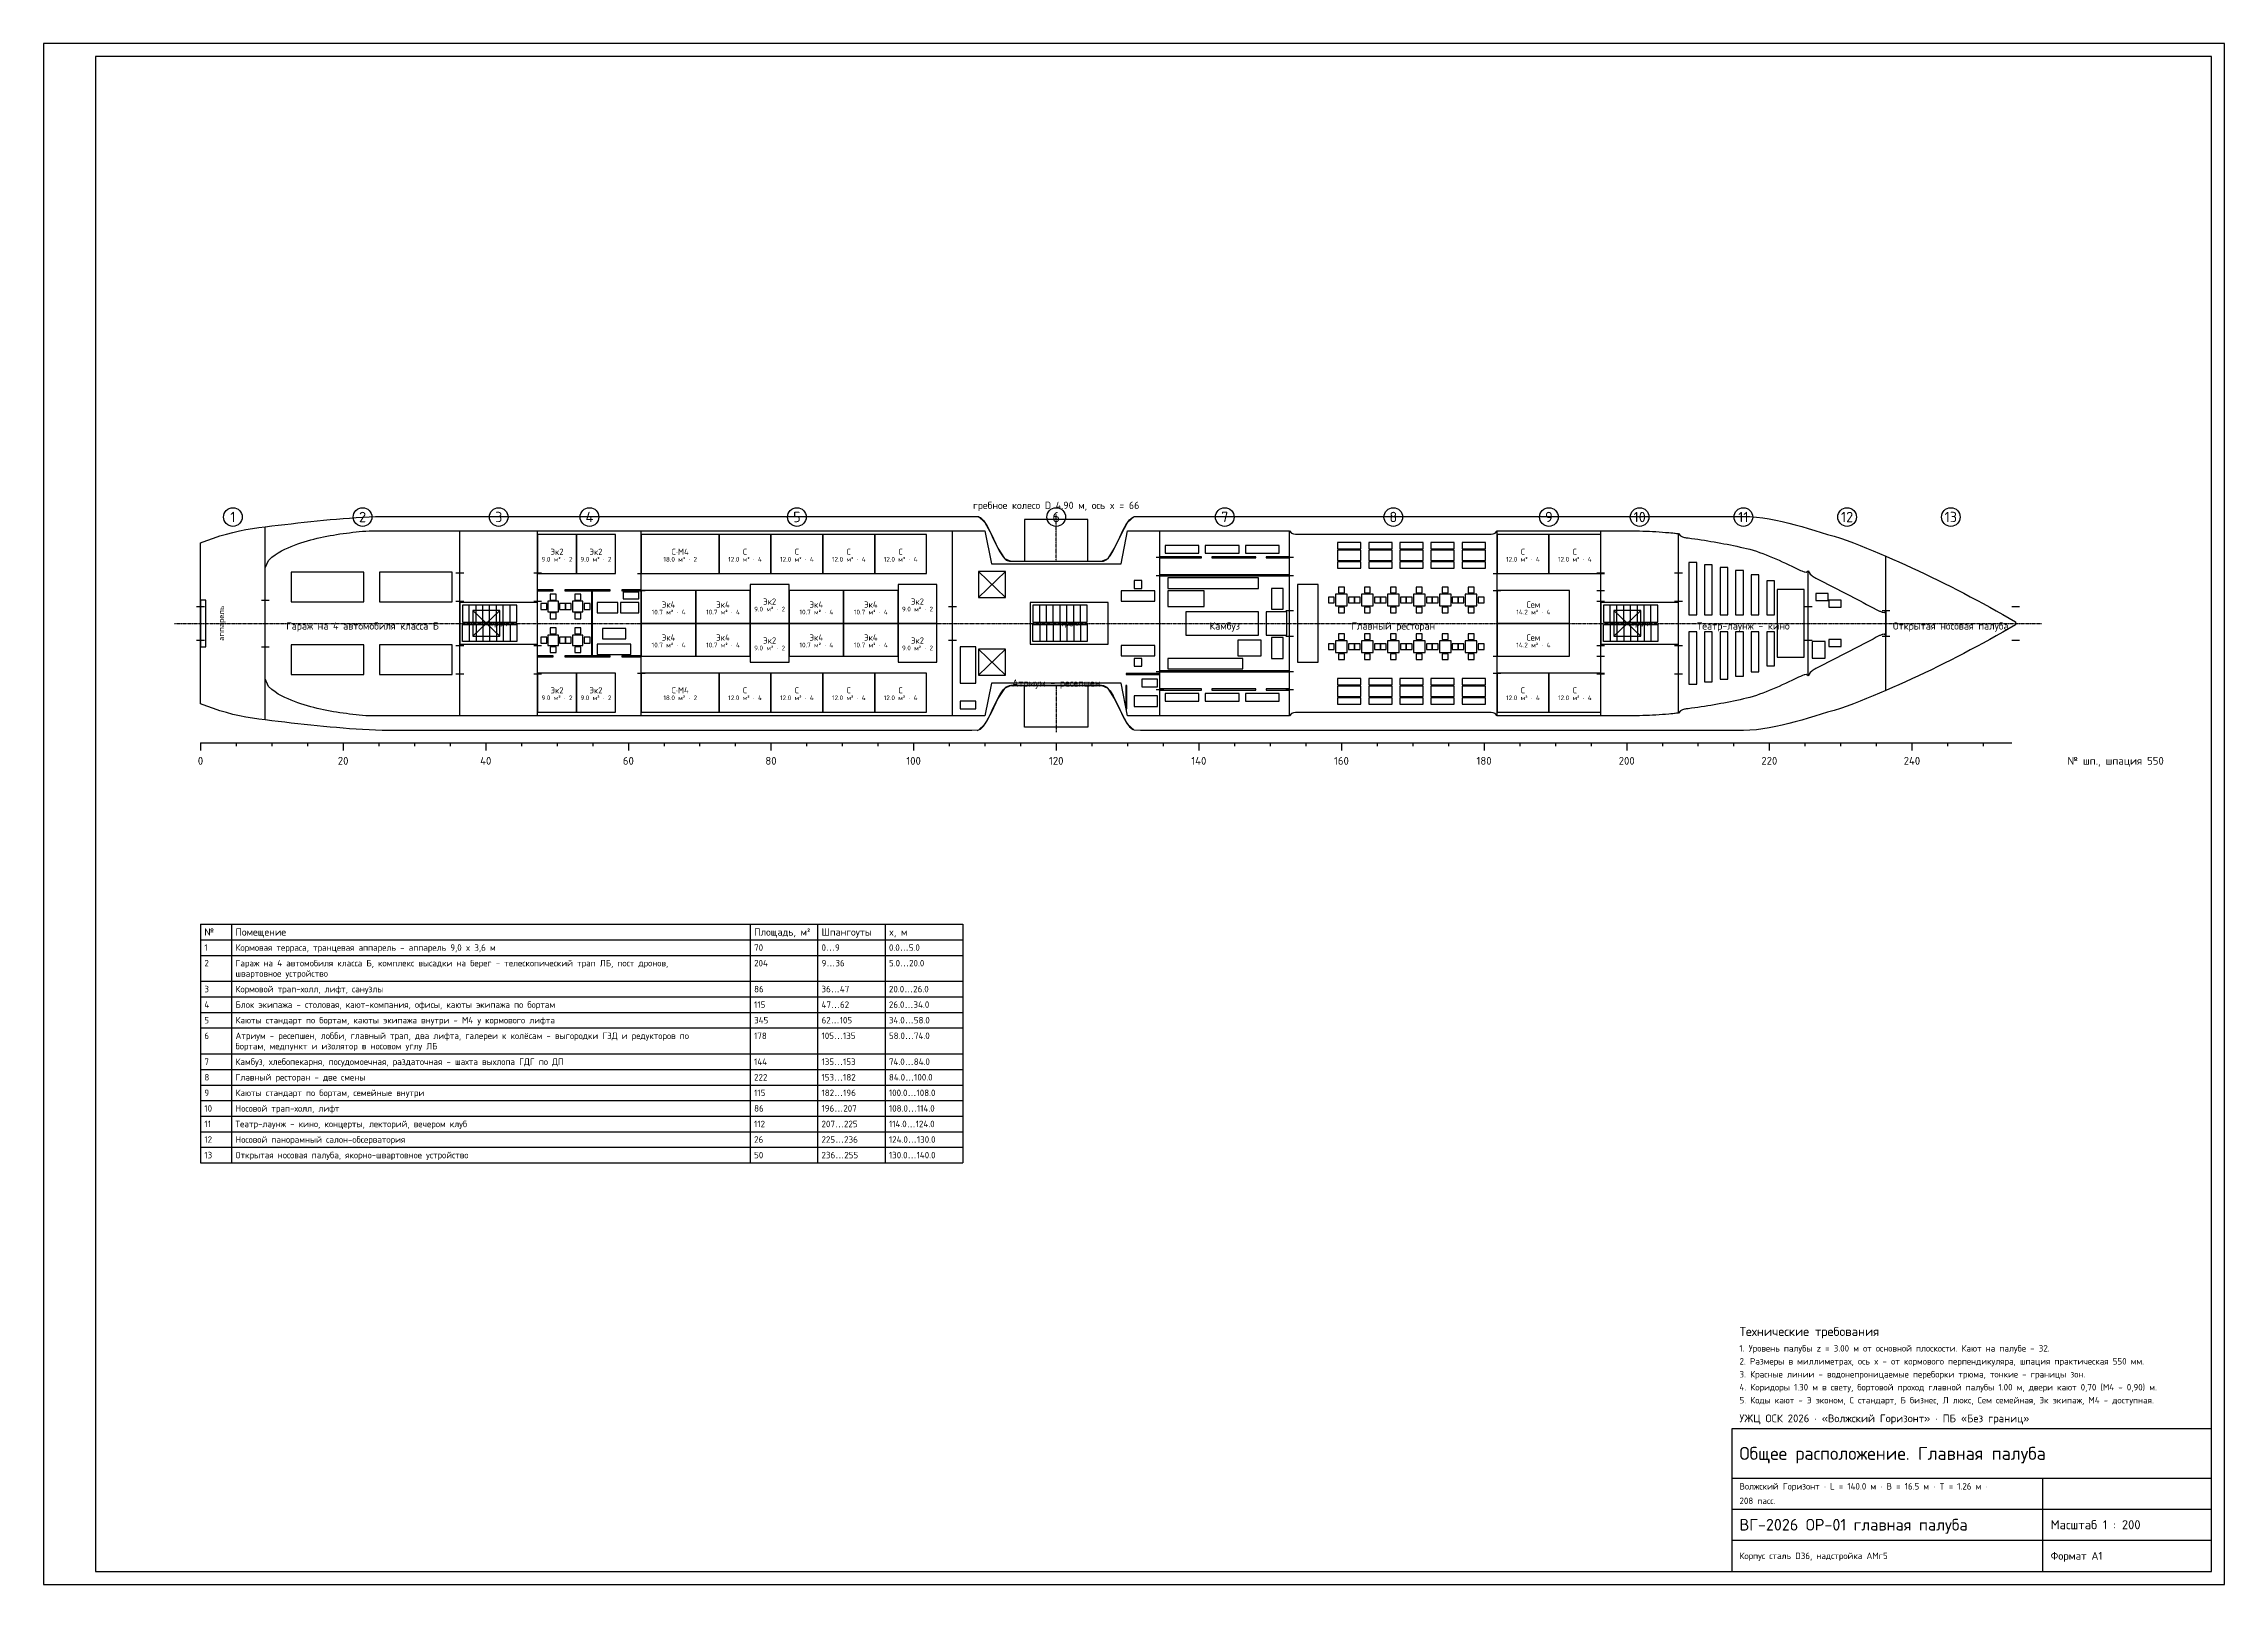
# Model space of a CAD drawing. Header units: millimetres. Extents: x -12100 to 156100, y -74100 to 44700.
import ezdxf
from ezdxf.enums import TextEntityAlignment as Align

# ---------------------------------------------------------------- set-up
doc = ezdxf.new("R2010")
doc.units = ezdxf.units.MM
doc.linetypes.add('CENTER', pattern=[5.08, 3.175, -0.635, 0.635, -0.635])
for name, color, linetype in [('00_РАМКА', 7, 'Continuous'), ('01_ОБШИВКА', 7, 'Continuous'), ('02_ПАЛУБЫ', 4, 'Continuous'), ('03_ПЕРЕБОРКИ', 1, 'Continuous'), ('05_ОБОРУДОВАНИЕ', 5, 'Continuous'), ('06_ПОМЕЩЕНИЯ', 8, 'Continuous'), ('07_ОСИ', 2, 'CENTER'), ('08_ТЕКСТ', 7, 'Continuous'), ('09_РАЗМЕРЫ', 6, 'Continuous'), ('11_КАЮТЫ', 30, 'Continuous'), ('12_ТРАПЫ_ЛИФТЫ', 6, 'Continuous'), ('13_КОЛЁСА', 1, 'Continuous'), ('14_МЕБЕЛЬ', 252, 'Continuous')]:
    doc.layers.add(name, color=color, linetype=linetype)
doc.styles.add('ГОСТ', font='isocpeur.ttf')

msp = doc.modelspace()

# ---------------------------------------------------------------- texts
at = {"layer": '05_ОБОРУДОВАНИЕ', "style": 'ГОСТ'}
msp.add_text('аппарель', height=440, rotation=90, dxfattribs=at).set_placement((1600, 0), align=Align.MIDDLE_CENTER)
at = {"layer": '06_ПОМЕЩЕНИЯ', "style": 'ГОСТ'}
for s, height, p in [('1', 800, (2500, 8200)), ('2', 800, (12500, 8200)), ('3', 800, (23000, 8200)), ('4', 800, (30000, 8200)), ('5', 800, (46000, 8200)), ('6', 800, (66000, 8200)), ('7', 800, (79000, 8200)), ('8', 800, (92000, 8200)), ('9', 800, (104000, 8200)), ('10', 800, (111000, 8200)), ('11', 800, (119000, 8200)), ('12', 800, (127000, 8200)), ('13', 800, (135000, 8200)), ('Гараж на 4 автомобиля класса Б', 560, (12500, -200)), ('Камбуз', 560, (79000, -200)), ('Главный ресторан', 560, (92000, -200)), ('Театр-лаунж - кино', 560, (119000, -200)), ('Открытая носовая палуба', 560, (135000, -200)), ('Атриум - ресепшен', 560, (66000, -4600))]:
    msp.add_text(s, height=height, dxfattribs=at).set_placement(p, align=Align.MIDDLE_CENTER)
at = {"layer": '08_ТЕКСТ', "style": 'ГОСТ'}
for s, height, p in [('№', 560, (300, -23800)), ('Помещение', 560, (2700, -23800)), ('Площадь, м²', 560, (42700, -23800)), ('Шпангоуты', 560, (47900, -23800)), ('1', 500, (300, -25000)), ('Кормовая терраса, транцевая аппарель - аппарель 9,0 x 3,6 м', 500, (2700, -25000)), ('70', 500, (42700, -25000)), ('0…9', 500, (47900, -25000)), ('0.0…5.0', 500, (53100, -25000)), ('x, м', 560, (53100, -23800)), ('2', 500, (300, -26200)), ('швартовное устройство', 500, (2700, -27000)), ('Гараж на 4 автомобиля класса Б, комплекс высадки на берег - телескопический трап ЛБ, пост дронов,', 500, (2700, -26200)), ('204', 500, (42700, -26200)), ('9…36', 500, (47900, -26200)), ('5.0…20.0', 500, (53100, -26200)), ('3', 500, (300, -28200)), ('Кормовой трап-холл, лифт, санузлы', 500, (2700, -28200)), ('86', 500, (42700, -28200)), ('36…47', 500, (47900, -28200)), ('20.0…26.0', 500, (53100, -28200)), ('4', 500, (300, -29400)), ('Блок экипажа - столовая, кают-компания, офисы, каюты экипажа по бортам', 500, (2700, -29400)), ('115', 500, (42700, -29400)), ('47…62', 500, (47900, -29400)), ('26.0…34.0', 500, (53100, -29400)), ('5', 500, (300, -30600)), ('6', 500, (300, -31800)), ('Атриум - ресепшен, лобби, главный трап, два лифта, галереи к колёсам - выгородки ГЭД и редукторов по', 500, (2700, -31800)), ('Каюты стандарт по бортам, каюты экипажа внутри - М4 у кормового лифта', 500, (2700, -30600)), ('178', 500, (42700, -31800)), ('345', 500, (42700, -30600)), ('105…135', 500, (47900, -31800)), ('62…105', 500, (47900, -30600)), ('34.0…58.0', 500, (53100, -30600)), ('58.0…74.0', 500, (53100, -31800)), ('7', 500, (300, -33800)), ('бортам, медпункт и изолятор в носовом углу ЛБ', 500, (2700, -32600)), ('Камбуз, хлебопекарня, посудомоечная, раздаточная - шахта выхлопа ГДГ по ДП', 500, (2700, -33800)), ('144', 500, (42700, -33800)), ('135…153', 500, (47900, -33800)), ('74.0…84.0', 500, (53100, -33800)), ('8', 500, (300, -35000)), ('Главный ресторан - две смены', 500, (2700, -35000)), ('222', 500, (42700, -35000)), ('153…182', 500, (47900, -35000)), ('84.0…100.0', 500, (53100, -35000)), ('9', 500, (300, -36200)), ('Каюты стандарт по бортам, семейные внутри', 500, (2700, -36200)), ('115', 500, (42700, -36200)), ('182…196', 500, (47900, -36200)), ('100.0…108.0', 500, (53100, -36200)), ('10', 500, (300, -37400)), ('11', 500, (300, -38600)), ('Театр-лаунж - кино, концерты, лекторий, вечером клуб', 500, (2700, -38600)), ('Носовой трап-холл, лифт', 500, (2700, -37400)), ('112', 500, (42700, -38600)), ('86', 500, (42700, -37400)), ('196…207', 500, (47900, -37400)), ('207…225', 500, (47900, -38600)), ('108.0…114.0', 500, (53100, -37400)), ('114.0…124.0', 500, (53100, -38600)), ('12', 500, (300, -39800)), ('Носовой панорамный салон-обсерватория', 500, (2700, -39800)), ('26', 500, (42700, -39800)), ('225…236', 500, (47900, -39800)), ('124.0…130.0', 500, (53100, -39800)), ('13', 500, (300, -41000)), ('Открытая носовая палуба, якорно-швартовное устройство', 500, (2700, -41000)), ('50', 500, (42700, -41000)), ('236…255', 500, (47900, -41000)), ('130.0…140.0', 500, (53100, -41000)), ('Технические требования', 700, (118700, -54600)), ('1. Уровень палубы z = 3.00 м от основной плоскости. Кают на палубе - 32.', 500, (118700, -55900)), ('2. Размеры в миллиметрах, ось x - от кормового перпендикуляра, шпация практическая 550 мм.', 500, (118700, -56900)), ('3. Красные линии - водонепроницаемые переборки трюма, тонкие - границы зон.', 500, (118700, -57900)), ('4. Коридоры 1.30 м в свету, бортовой проход главной палубы 1.00 м, двери кают 0,70 (М4 - 0,90) м.', 500, (118700, -58900)), ('5. Коды кают - Э эконом, С стандарт, Б бизнес, Л люкс, Сем семейная, Эк экипаж, М4 - доступная.', 500, (118700, -59900)), ('УЖЦ ОСК 2026 · «Волжский Горизонт» · ПБ «Без границ»', 600, (118700, -61300)), ('Общее расположение. Главная палуба', 1000, (118700, -64000)), ('Волжский Горизонт · L = 140.0 м · B = 16.5 м · T = 1.26 м ·', 500, (118700, -66540)), ('208 пасс.', 500, (118700, -67660)), ('ВГ-2026 ОР-01 главная палуба', 900, (118700, -69500)), ('Масштаб 1 : 200', 700, (142700, -69500)), ('Корпус сталь D36, надстройка АМг5', 500, (118700, -71900)), ('Формат A1', 600, (142700, -71900))]:
    msp.add_text(s, height=height, dxfattribs=at).set_placement(p, align=Align.MIDDLE_LEFT)
at = {"layer": '09_РАЗМЕРЫ', "style": 'ГОСТ'}
for s, p in [('0', (0, -10600)), ('20', (11000, -10600)), ('40', (22000, -10600)), ('60', (33000, -10600)), ('80', (44000, -10600)), ('100', (55000, -10600)), ('120', (66000, -10600)), ('140', (77000, -10600)), ('160', (88000, -10600)), ('180', (99000, -10600)), ('200', (110000, -10600)), ('220', (121000, -10600)), ('240', (132000, -10600))]:
    msp.add_text(s, height=600, dxfattribs=at).set_placement(p, align=Align.MIDDLE_CENTER)
msp.add_text('№ шп., шпация 550', height=600, dxfattribs=at).set_placement((144000, -10600), align=Align.MIDDLE_LEFT)
at = {"layer": '11_КАЮТЫ', "style": 'ГОСТ'}
for s, height, p in [('9.0 м² · 2', 360, (27500, 4940)), ('Эк2', 480, (27500, 5520)), ('9.0 м² · 2', 360, (30500, 4940)), ('Эк2', 480, (30500, 5520)), ('18.0 м² · 2', 360, (37000, 4940)), ('С·М4', 480, (37000, 5520)), ('12.0 м² · 4', 360, (42000, 4940)), ('С', 480, (42000, 5520)), ('12.0 м² · 4', 360, (46000, 4940)), ('С', 480, (46000, 5520)), ('12.0 м² · 4', 360, (50000, 4940)), ('С', 480, (50000, 5520)), ('12.0 м² · 4', 360, (54000, 4940)), ('С', 480, (54000, 5520)), ('12.0 м² · 4', 360, (102000, 4940)), ('С', 480, (102000, 5520)), ('12.0 м² · 4', 360, (106000, 4940)), ('С', 480, (106000, 5520)), ('Эк4', 480, (36100, 1450)), ('Эк4', 480, (40300, 1450)), ('Эк2', 480, (43900, 1680)), ('Эк4', 480, (47500, 1450)), ('Эк4', 480, (51700, 1450)), ('Эк2', 480, (55300, 1680)), ('Сем', 480, (102800, 1450)), ('10.7 м² · 4', 360, (36100, 870)), ('10.7 м² · 4', 360, (40300, 870)), ('9.0 м² · 2', 360, (43900, 1100)), ('10.7 м² · 4', 360, (47500, 870)), ('10.7 м² · 4', 360, (51700, 870)), ('9.0 м² · 2', 360, (55300, 1100)), ('14.2 м² · 4', 360, (102800, 870)), ('10.7 м² · 4', 360, (36100, -1670)), ('Эк4', 480, (36100, -1090)), ('10.7 м² · 4', 360, (40300, -1670)), ('Эк4', 480, (40300, -1090)), ('Эк2', 480, (43900, -1320)), ('10.7 м² · 4', 360, (47500, -1670)), ('Эк4', 480, (47500, -1090)), ('10.7 м² · 4', 360, (51700, -1670)), ('Эк4', 480, (51700, -1090)), ('Эк2', 480, (55300, -1320)), ('14.2 м² · 4', 360, (102800, -1670)), ('Сем', 480, (102800, -1090)), ('9.0 м² · 2', 360, (43900, -1900)), ('9.0 м² · 2', 360, (55300, -1900)), ('Эк2', 480, (27500, -5160)), ('Эк2', 480, (30500, -5160)), ('С·М4', 480, (37000, -5160)), ('С', 480, (42000, -5160)), ('С', 480, (46000, -5160)), ('С', 480, (50000, -5160)), ('С', 480, (54000, -5160)), ('С', 480, (102000, -5160)), ('С', 480, (106000, -5160)), ('9.0 м² · 2', 360, (27500, -5740)), ('9.0 м² · 2', 360, (30500, -5740)), ('18.0 м² · 2', 360, (37000, -5740)), ('12.0 м² · 4', 360, (42000, -5740)), ('12.0 м² · 4', 360, (46000, -5740)), ('12.0 м² · 4', 360, (50000, -5740)), ('12.0 м² · 4', 360, (54000, -5740)), ('12.0 м² · 4', 360, (102000, -5740)), ('12.0 м² · 4', 360, (106000, -5740))]:
    msp.add_text(s, height=height, dxfattribs=at).set_placement(p, align=Align.MIDDLE_CENTER)
at = {"layer": '12_ТРАПЫ_ЛИФТЫ', "style": 'ГОСТ'}
for p in [(23000, 0), (67000, 0), (111000, 0)]:
    msp.add_text('трап', height=440, dxfattribs=at).set_placement(p, align=Align.MIDDLE_CENTER)
at = {"layer": '13_КОЛЁСА', "style": 'ГОСТ'}
msp.add_text('гребное колесо D 4.90 м, ось x = 66', height=560, dxfattribs=at).set_placement((66000, 9100), align=Align.MIDDLE_CENTER)

# ---------------------------------------------------------------- linework, layer by layer
at = {"layer": '00_РАМКА'}
for p, q in [((0, -23200), (58800, -23200)), ((0, -23200), (0, -41600)), ((2400, -23200), (2400, -41600)), ((42400, -23200), (42400, -41600)), ((47600, -23200), (47600, -41600)), ((52800, -23200), (52800, -41600)), ((58800, -23200), (58800, -41600)), ((0, -24400), (58800, -24400)), ((0, -25600), (58800, -25600)), ((0, -27600), (58800, -27600)), ((0, -28800), (58800, -28800)), ((0, -30000), (58800, -30000)), ((0, -31200), (58800, -31200)), ((0, -33200), (58800, -33200)), ((0, -34400), (58800, -34400)), ((0, -35600), (58800, -35600)), ((0, -36800), (58800, -36800)), ((0, -38000), (58800, -38000)), ((0, -39200), (58800, -39200)), ((0, -40400), (58800, -40400)), ((0, -41600), (58800, -41600)), ((118100, -65900), (155100, -65900)), ((142100, -73100), (142100, -65900)), ((118100, -68300), (155100, -68300)), ((118100, -70700), (155100, -70700))]:
    msp.add_line(p, q, dxfattribs=at)
for points in [[(-12100, -74100), (156100, -74100), (156100, 44700), (-12100, 44700)], [(-8100, -73100), (155100, -73100), (155100, 43700), (-8100, 43700)], [(118100, -73100), (155100, -73100), (155100, -62100), (118100, -62100)]]:
    msp.add_lwpolyline(points, close=True, dxfattribs=at)
at = {"layer": '01_ОБШИВКА'}
msp.add_lwpolyline([(0, 6210), (500, 6397), (1000, 6573), (1500, 6736), (2000, 6884), (2500, 7016), (3000, 7131), (3500, 7228), (4000, 7312), (4500, 7386), (5000, 7452), (5500, 7513), (6000, 7571), (6500, 7627), (7000, 7684), (7500, 7741), (8000, 7798), (8500, 7854), (9000, 7907), (9500, 7957), (10000, 8002), (10500, 8043), (11000, 8082), (11500, 8122), (12000, 8161), (12500, 8195), (13000, 8223), (13500, 8242), (14000, 8249), (14500, 8249), (15000, 8249), (15500, 8249), (16000, 8249), (16500, 8249), (17000, 8249), (17500, 8250), (18000, 8250), (18500, 8250), (19000, 8250), (19500, 8250), (20000, 8250), (20500, 8250), (21000, 8250), (21500, 8250), (22000, 8250), (22500, 8250), (23000, 8250), (23500, 8250), (24000, 8250), (24500, 8250), (25000, 8250), (25500, 8250), (26000, 8250), (26500, 8250), (27000, 8250), (27500, 8250), (28000, 8250), (28500, 8250), (29000, 8250), (29500, 8250), (30000, 8250), (30500, 8250), (31000, 8250), (31500, 8250), (32000, 8250), (32500, 8250), (33000, 8250), (33500, 8250), (34000, 8250), (34500, 8250), (35000, 8250), (35500, 8250), (36000, 8250), (36500, 8250), (37000, 8250), (37500, 8250), (38000, 8250), (38500, 8250), (39000, 8250), (39500, 8250), (40000, 8250), (40500, 8250), (41000, 8250), (41500, 8250), (42000, 8250), (42500, 8250), (43000, 8250), (43500, 8250), (44000, 8250), (44500, 8250), (45000, 8250), (45500, 8250), (46000, 8250), (46500, 8250), (47000, 8250), (47500, 8250), (48000, 8250), (48500, 8250), (49000, 8250), (49500, 8250), (50000, 8250), (50500, 8250), (51000, 8250), (51500, 8250), (52000, 8250), (52500, 8250), (53000, 8250), (53500, 8250), (54000, 8250), (54500, 8250), (55000, 8250), (55500, 8250), (56000, 8250), (56500, 8250), (57000, 8250), (57500, 8250), (58000, 8250), (58500, 8250), (59000, 8250), (59500, 8250), (60000, 8236), (60500, 7782), (61000, 6848), (61500, 5791), (62000, 5013), (62500, 4800), (63000, 4800), (63500, 4800), (64000, 4800), (64500, 4800), (65000, 4800), (65500, 4800), (66000, 4800), (66500, 4800), (67000, 4800), (67500, 4800), (68000, 4800), (68500, 4800), (69000, 4800), (69500, 4800), (70000, 5013), (70500, 5791), (71000, 6848), (71500, 7782), (72000, 8236), (72500, 8250), (73000, 8250), (73500, 8250), (74000, 8250), (74500, 8250), (75000, 8250), (75500, 8250), (76000, 8250), (76500, 8250), (77000, 8250), (77500, 8250), (78000, 8250), (78500, 8250), (79000, 8250), (79500, 8250), (80000, 8250), (80500, 8250), (81000, 8250), (81500, 8250), (82000, 8250), (82500, 8250), (83000, 8250), (83500, 8250), (84000, 8250), (84500, 8250), (85000, 8250), (85500, 8250), (86000, 8250), (86500, 8250), (87000, 8250), (87500, 8250), (88000, 8250), (88500, 8250), (89000, 8250), (89500, 8250), (90000, 8250), (90500, 8250), (91000, 8250), (91500, 8250), (92000, 8250), (92500, 8250), (93000, 8250), (93500, 8250), (94000, 8250), (94500, 8250), (95000, 8250), (95500, 8250), (96000, 8250), (96500, 8250), (97000, 8250), (97500, 8250), (98000, 8250), (98500, 8250), (99000, 8250), (99500, 8250), (100000, 8250), (100500, 8250), (101000, 8250), (101500, 8250), (102000, 8250), (102500, 8250), (103000, 8250), (103500, 8250), (104000, 8250), (104500, 8250), (105000, 8250), (105500, 8250), (106000, 8250), (106500, 8250), (107000, 8250), (107500, 8250), (108000, 8250), (108500, 8250), (109000, 8250), (109500, 8250), (110000, 8250), (110500, 8250), (111000, 8250), (111500, 8250), (112000, 8250), (112500, 8250), (113000, 8250), (113500, 8250), (114000, 8250), (114500, 8250), (115000, 8250), (115500, 8250), (116000, 8250), (116500, 8250), (117000, 8250), (117500, 8250), (118000, 8250), (118500, 8250), (119000, 8250), (119500, 8237), (120000, 8200), (120500, 8141), (121000, 8062), (121500, 7966), (122000, 7856), (122500, 7732), (123000, 7599), (123500, 7457), (124000, 7310), (124500, 7160), (125000, 7008), (125500, 6859), (126000, 6712), (126500, 6558), (127000, 6385), (127500, 6198), (128000, 5999), (128500, 5794), (129000, 5585), (129500, 5378), (130000, 5169), (130500, 4954), (131000, 4734), (131500, 4509), (132000, 4280), (132500, 4048), (133000, 3813), (133500, 3574), (134000, 3330), (134500, 3082), (135000, 2830), (135500, 2574), (136000, 2315), (136500, 2053), (137000, 1788), (137500, 1519), (138000, 1246), (138500, 970), (139000, 690), (139500, 406), (140000, 119), (140000, -119), (139500, -406), (139000, -690), (138500, -970), (138000, -1246), (137500, -1519), (137000, -1788), (136500, -2053), (136000, -2315), (135500, -2574), (135000, -2830), (134500, -3082), (134000, -3330), (133500, -3574), (133000, -3813), (132500, -4048), (132000, -4280), (131500, -4509), (131000, -4734), (130500, -4954), (130000, -5169), (129500, -5378), (129000, -5585), (128500, -5794), (128000, -5999), (127500, -6198), (127000, -6385), (126500, -6558), (126000, -6712), (125500, -6859), (125000, -7008), (124500, -7160), (124000, -7310), (123500, -7457), (123000, -7599), (122500, -7732), (122000, -7856), (121500, -7966), (121000, -8062), (120500, -8141), (120000, -8200), (119500, -8237), (119000, -8250), (118500, -8250), (118000, -8250), (117500, -8250), (117000, -8250), (116500, -8250), (116000, -8250), (115500, -8250), (115000, -8250), (114500, -8250), (114000, -8250), (113500, -8250), (113000, -8250), (112500, -8250), (112000, -8250), (111500, -8250), (111000, -8250), (110500, -8250), (110000, -8250), (109500, -8250), (109000, -8250), (108500, -8250), (108000, -8250), (107500, -8250), (107000, -8250), (106500, -8250), (106000, -8250), (105500, -8250), (105000, -8250), (104500, -8250), (104000, -8250), (103500, -8250), (103000, -8250), (102500, -8250), (102000, -8250), (101500, -8250), (101000, -8250), (100500, -8250), (100000, -8250), (99500, -8250), (99000, -8250), (98500, -8250), (98000, -8250), (97500, -8250), (97000, -8250), (96500, -8250), (96000, -8250), (95500, -8250), (95000, -8250), (94500, -8250), (94000, -8250), (93500, -8250), (93000, -8250), (92500, -8250), (92000, -8250), (91500, -8250), (91000, -8250), (90500, -8250), (90000, -8250), (89500, -8250), (89000, -8250), (88500, -8250), (88000, -8250), (87500, -8250), (87000, -8250), (86500, -8250), (86000, -8250), (85500, -8250), (85000, -8250), (84500, -8250), (84000, -8250), (83500, -8250), (83000, -8250), (82500, -8250), (82000, -8250), (81500, -8250), (81000, -8250), (80500, -8250), (80000, -8250), (79500, -8250), (79000, -8250), (78500, -8250), (78000, -8250), (77500, -8250), (77000, -8250), (76500, -8250), (76000, -8250), (75500, -8250), (75000, -8250), (74500, -8250), (74000, -8250), (73500, -8250), (73000, -8250), (72500, -8250), (72000, -8236), (71500, -7782), (71000, -6848), (70500, -5791), (70000, -5013), (69500, -4800), (69000, -4800), (68500, -4800), (68000, -4800), (67500, -4800), (67000, -4800), (66500, -4800), (66000, -4800), (65500, -4800), (65000, -4800), (64500, -4800), (64000, -4800), (63500, -4800), (63000, -4800), (62500, -4800), (62000, -5013), (61500, -5791), (61000, -6848), (60500, -7782), (60000, -8236), (59500, -8250), (59000, -8250), (58500, -8250), (58000, -8250), (57500, -8250), (57000, -8250), (56500, -8250), (56000, -8250), (55500, -8250), (55000, -8250), (54500, -8250), (54000, -8250), (53500, -8250), (53000, -8250), (52500, -8250), (52000, -8250), (51500, -8250), (51000, -8250), (50500, -8250), (50000, -8250), (49500, -8250), (49000, -8250), (48500, -8250), (48000, -8250), (47500, -8250), (47000, -8250), (46500, -8250), (46000, -8250), (45500, -8250), (45000, -8250), (44500, -8250), (44000, -8250), (43500, -8250), (43000, -8250), (42500, -8250), (42000, -8250), (41500, -8250), (41000, -8250), (40500, -8250), (40000, -8250), (39500, -8250), (39000, -8250), (38500, -8250), (38000, -8250), (37500, -8250), (37000, -8250), (36500, -8250), (36000, -8250), (35500, -8250), (35000, -8250), (34500, -8250), (34000, -8250), (33500, -8250), (33000, -8250), (32500, -8250), (32000, -8250), (31500, -8250), (31000, -8250), (30500, -8250), (30000, -8250), (29500, -8250), (29000, -8250), (28500, -8250), (28000, -8250), (27500, -8250), (27000, -8250), (26500, -8250), (26000, -8250), (25500, -8250), (25000, -8250), (24500, -8250), (24000, -8250), (23500, -8250), (23000, -8250), (22500, -8250), (22000, -8250), (21500, -8250), (21000, -8250), (20500, -8250), (20000, -8250), (19500, -8250), (19000, -8250), (18500, -8250), (18000, -8250), (17500, -8250), (17000, -8249), (16500, -8249), (16000, -8249), (15500, -8249), (15000, -8249), (14500, -8249), (14000, -8249), (13500, -8242), (13000, -8223), (12500, -8195), (12000, -8161), (11500, -8122), (11000, -8082), (10500, -8043), (10000, -8002), (9500, -7957), (9000, -7907), (8500, -7854), (8000, -7798), (7500, -7741), (7000, -7684), (6500, -7627), (6000, -7571), (5500, -7513), (5000, -7452), (4500, -7386), (4000, -7312), (3500, -7228), (3000, -7131), (2500, -7016), (2000, -6884), (1500, -6736), (1000, -6573), (500, -6397), (0, -6210)], close=True, dxfattribs=at)
at = {"layer": '02_ПАЛУБЫ'}
msp.add_lwpolyline([(5000, 4274), (5250, 4858), (5500, 5102), (5750, 5290), (6000, 5448), (6250, 5588), (6500, 5713), (6750, 5827), (7000, 5932), (7250, 6030), (7500, 6121), (7750, 6205), (8000, 6285), (8250, 6359), (8500, 6429), (8750, 6495), (9000, 6556), (9250, 6614), (9500, 6668), (9750, 6719), (10000, 6767), (10250, 6811), (10500, 6852), (10750, 6891), (11000, 6927), (11250, 6961), (11500, 6992), (11750, 7021), (12000, 7048), (12250, 7073), (12500, 7097), (12750, 7119), (13000, 7124), (13500, 7124), (14000, 7124), (14500, 7124), (15000, 7124), (15500, 7124), (16000, 7124), (16500, 7124), (17000, 7124), (17500, 7124), (18000, 7124), (18500, 7124), (19000, 7124), (19500, 7124), (20000, 7124), (20500, 7124), (21000, 7124), (21500, 7124), (22000, 7124), (22500, 7124), (23000, 7124), (23500, 7124), (24000, 7124), (24500, 7124), (25000, 7124), (25500, 7124), (26000, 7124), (26500, 7124), (27000, 7124), (27500, 7124), (28000, 7124), (28500, 7124), (29000, 7124), (29500, 7124), (30000, 7124), (30500, 7124), (31000, 7124), (31500, 7124), (32000, 7124), (32500, 7124), (33000, 7124), (33500, 7124), (34000, 7124), (34500, 7124), (35000, 7124), (35500, 7124), (36000, 7124), (36500, 7124), (37000, 7124), (37500, 7124), (38000, 7124), (38500, 7124), (39000, 7124), (39500, 7124), (40000, 7124), (40500, 7124), (41000, 7124), (41500, 7124), (42000, 7124), (42500, 7124), (43000, 7124), (43500, 7124), (44000, 7124), (44500, 7124), (45000, 7124), (45500, 7124), (46000, 7124), (46500, 7124), (47000, 7124), (47500, 7124), (48000, 7124), (48500, 7124), (49000, 7124), (49500, 7124), (50000, 7124), (50500, 7124), (51000, 7124), (51500, 7124), (52000, 7124), (52500, 7124), (53000, 7124), (53500, 7124), (54000, 7124), (54500, 7124), (55000, 7124), (55500, 7124), (56000, 7124), (56500, 7124), (57000, 7124), (57500, 7124), (58000, 7124), (58500, 7124), (59000, 7124), (59500, 7124), (60000, 7124), (60500, 7124), (61000, 4600), (61500, 4600), (62000, 4600), (62500, 4600), (63000, 4600), (63500, 4600), (64000, 4600), (64500, 4600), (65000, 4600), (65500, 4600), (66000, 4600), (66500, 4600), (67000, 4600), (67500, 4600), (68000, 4600), (68500, 4600), (69000, 4600), (69500, 4600), (70000, 4600), (70500, 4600), (71000, 4600), (71500, 7124), (72000, 7124), (72500, 7124), (73000, 7124), (73500, 7124), (74000, 7124), (74500, 7124), (75000, 7124), (75500, 7124), (76000, 7124), (76500, 7124), (77000, 7124), (77500, 7124), (78000, 7124), (78500, 7124), (79000, 7124), (79500, 7124), (80000, 7124), (80500, 7124), (81000, 7124), (81500, 7124), (82000, 7124), (82500, 7124), (83000, 7124), (83400, 7124), (83500, 7124), (83550, 7124), (83700, 7124), (83850, 7124), (84000, 7124), (84150, 6959), (84300, 6907), (84450, 6882), (84500, 6877), (84600, 6874), (85000, 6874), (85500, 6874), (86000, 6874), (86500, 6874), (87000, 6874), (87500, 6874), (88000, 6874), (88500, 6874), (89000, 6874), (89500, 6874), (90000, 6874), (90500, 6874), (91000, 6874), (91500, 6874), (92000, 6874), (92500, 6874), (93000, 6874), (93500, 6874), (94000, 6874), (94500, 6874), (95000, 6874), (95500, 6874), (96000, 6874), (96500, 6874), (97000, 6874), (97500, 6874), (98000, 6874), (98500, 6874), (99000, 6874), (99400, 6874), (99500, 6877), (99550, 6882), (99700, 6907), (99850, 6959), (100000, 7124), (100150, 7124), (100300, 7124), (100450, 7124), (100500, 7124), (100600, 7124), (101000, 7124), (101500, 7124), (102000, 7124), (102500, 7124), (103000, 7124), (103500, 7124), (104000, 7124), (104500, 7124), (105000, 7124), (105500, 7124), (106000, 7124), (106500, 7124), (107000, 7124), (107500, 7124), (108000, 7124), (108500, 7124), (109000, 7124), (109500, 7124), (110000, 7124), (110250, 7124), (110500, 7124), (110750, 7124), (111000, 7121), (111250, 7115), (111500, 7107), (111750, 7096), (112000, 7084), (112250, 7070), (112500, 7053), (112750, 7035), (113000, 7016), (113250, 6994), (113400, 6981), (113500, 6972), (113550, 6967), (113700, 6952), (113750, 6947), (113850, 6937), (114000, 6921), (114150, 6739), (114250, 6690), (114300, 6671), (114450, 6627), (114500, 6617), (114600, 6601), (114750, 6583), (115000, 6550), (115250, 6516), (115500, 6481), (115750, 6444), (116000, 6406), (116250, 6366), (116500, 6324), (116750, 6281), (117000, 6237), (117250, 6191), (117500, 6144), (117750, 6095), (118000, 6045), (118250, 5993), (118500, 5940), (118750, 5885), (119000, 5828), (119250, 5771), (119500, 5711), (119750, 5639), (120000, 5557), (120250, 5470), (120500, 5377), (120750, 5281), (121000, 5180), (121250, 5077), (121500, 4970), (121750, 4861), (122000, 4749), (122250, 4635), (122500, 4519), (122750, 4401), (123000, 4282), (123250, 4161), (123400, 4087), (123500, 4042), (123550, 4022), (123700, 3973), (123750, 3961), (123850, 3949), (124000, 4040), (124150, 3799), (124250, 3711), (124300, 3672), (124450, 3570), (124500, 3540), (124600, 3486), (124750, 3409), (125000, 3281), (125250, 3152), (125500, 3023), (125750, 2893), (126000, 2764), (126250, 2634), (126500, 2503), (126750, 2373), (127000, 2243), (127250, 2113), (127500, 1983), (127750, 1854), (128000, 1724), (128250, 1595), (128500, 1466), (128750, 1336), (129000, 1207), (129250, 1077), (129400, 998), (129500, 949), (129550, 927), (129700, 872), (129750, 859), (129850, 842), (130000, 924), (130000, -924), (129850, -842), (129750, -859), (129700, -872), (129550, -927), (129500, -949), (129400, -998), (129250, -1077), (129000, -1207), (128750, -1336), (128500, -1466), (128250, -1595), (128000, -1724), (127750, -1854), (127500, -1983), (127250, -2113), (127000, -2243), (126750, -2373), (126500, -2503), (126250, -2634), (126000, -2764), (125750, -2893), (125500, -3023), (125250, -3152), (125000, -3281), (124750, -3409), (124600, -3486), (124500, -3540), (124450, -3570), (124300, -3672), (124250, -3711), (124150, -3799), (124000, -4040), (123850, -3949), (123750, -3961), (123700, -3973), (123550, -4022), (123500, -4042), (123400, -4087), (123250, -4161), (123000, -4282), (122750, -4401), (122500, -4519), (122250, -4635), (122000, -4749), (121750, -4861), (121500, -4970), (121250, -5077), (121000, -5180), (120750, -5281), (120500, -5377), (120250, -5470), (120000, -5557), (119750, -5639), (119500, -5711), (119250, -5771), (119000, -5828), (118750, -5885), (118500, -5940), (118250, -5993), (118000, -6045), (117750, -6095), (117500, -6144), (117250, -6191), (117000, -6237), (116750, -6281), (116500, -6324), (116250, -6366), (116000, -6406), (115750, -6444), (115500, -6481), (115250, -6516), (115000, -6550), (114750, -6583), (114600, -6601), (114500, -6617), (114450, -6627), (114300, -6671), (114250, -6690), (114150, -6739), (114000, -6921), (113850, -6937), (113750, -6947), (113700, -6952), (113550, -6967), (113500, -6972), (113400, -6981), (113250, -6994), (113000, -7016), (112750, -7035), (112500, -7053), (112250, -7070), (112000, -7084), (111750, -7096), (111500, -7107), (111250, -7115), (111000, -7121), (110750, -7124), (110500, -7124), (110250, -7124), (110000, -7124), (109500, -7124), (109000, -7124), (108500, -7124), (108000, -7124), (107500, -7124), (107000, -7124), (106500, -7124), (106000, -7124), (105500, -7124), (105000, -7124), (104500, -7124), (104000, -7124), (103500, -7124), (103000, -7124), (102500, -7124), (102000, -7124), (101500, -7124), (101000, -7124), (100600, -7124), (100500, -7124), (100450, -7124), (100300, -7124), (100150, -7124), (100000, -7124), (99850, -6959), (99700, -6907), (99550, -6882), (99500, -6877), (99400, -6874), (99000, -6874), (98500, -6874), (98000, -6874), (97500, -6874), (97000, -6874), (96500, -6874), (96000, -6874), (95500, -6874), (95000, -6874), (94500, -6874), (94000, -6874), (93500, -6874), (93000, -6874), (92500, -6874), (92000, -6874), (91500, -6874), (91000, -6874), (90500, -6874), (90000, -6874), (89500, -6874), (89000, -6874), (88500, -6874), (88000, -6874), (87500, -6874), (87000, -6874), (86500, -6874), (86000, -6874), (85500, -6874), (85000, -6874), (84600, -6874), (84500, -6877), (84450, -6882), (84300, -6907), (84150, -6959), (84000, -7124), (83850, -7124), (83700, -7124), (83550, -7124), (83500, -7124), (83400, -7124), (83000, -7124), (82500, -7124), (82000, -7124), (81500, -7124), (81000, -7124), (80500, -7124), (80000, -7124), (79500, -7124), (79000, -7124), (78500, -7124), (78000, -7124), (77500, -7124), (77000, -7124), (76500, -7124), (76000, -7124), (75500, -7124), (75000, -7124), (74500, -7124), (74000, -7124), (73500, -7124), (73000, -7124), (72500, -7124), (72000, -7124), (71500, -7124), (71000, -4600), (70500, -4600), (70000, -4600), (69500, -4600), (69000, -4600), (68500, -4600), (68000, -4600), (67500, -4600), (67000, -4600), (66500, -4600), (66000, -4600), (65500, -4600), (65000, -4600), (64500, -4600), (64000, -4600), (63500, -4600), (63000, -4600), (62500, -4600), (62000, -4600), (61500, -4600), (61000, -4600), (60500, -7124), (60000, -7124), (59500, -7124), (59000, -7124), (58500, -7124), (58000, -7124), (57500, -7124), (57000, -7124), (56500, -7124), (56000, -7124), (55500, -7124), (55000, -7124), (54500, -7124), (54000, -7124), (53500, -7124), (53000, -7124), (52500, -7124), (52000, -7124), (51500, -7124), (51000, -7124), (50500, -7124), (50000, -7124), (49500, -7124), (49000, -7124), (48500, -7124), (48000, -7124), (47500, -7124), (47000, -7124), (46500, -7124), (46000, -7124), (45500, -7124), (45000, -7124), (44500, -7124), (44000, -7124), (43500, -7124), (43000, -7124), (42500, -7124), (42000, -7124), (41500, -7124), (41000, -7124), (40500, -7124), (40000, -7124), (39500, -7124), (39000, -7124), (38500, -7124), (38000, -7124), (37500, -7124), (37000, -7124), (36500, -7124), (36000, -7124), (35500, -7124), (35000, -7124), (34500, -7124), (34000, -7124), (33500, -7124), (33000, -7124), (32500, -7124), (32000, -7124), (31500, -7124), (31000, -7124), (30500, -7124), (30000, -7124), (29500, -7124), (29000, -7124), (28500, -7124), (28000, -7124), (27500, -7124), (27000, -7124), (26500, -7124), (26000, -7124), (25500, -7124), (25000, -7124), (24500, -7124), (24000, -7124), (23500, -7124), (23000, -7124), (22500, -7124), (22000, -7124), (21500, -7124), (21000, -7124), (20500, -7124), (20000, -7124), (19500, -7124), (19000, -7124), (18500, -7124), (18000, -7124), (17500, -7124), (17000, -7124), (16500, -7124), (16000, -7124), (15500, -7124), (15000, -7124), (14500, -7124), (14000, -7124), (13500, -7124), (13000, -7124), (12750, -7119), (12500, -7097), (12250, -7073), (12000, -7048), (11750, -7021), (11500, -6992), (11250, -6961), (11000, -6927), (10750, -6891), (10500, -6852), (10250, -6811), (10000, -6767), (9750, -6719), (9500, -6668), (9250, -6614), (9000, -6556), (8750, -6495), (8500, -6429), (8250, -6359), (8000, -6285), (7750, -6205), (7500, -6121), (7250, -6030), (7000, -5932), (6750, -5827), (6500, -5713), (6250, -5588), (6000, -5448), (5750, -5290), (5500, -5102), (5250, -4858), (5000, -4274)], close=True, dxfattribs=at)
at = {"layer": '03_ПЕРЕБОРКИ'}
for points in [[(74050, 5060), (77200, 5060), (77200, 5140), (74050, 5140)], [(78000, 5060), (81400, 5060), (81400, 5140), (78000, 5140)], [(82200, 5060), (83950, 5060), (83950, 5140), (82200, 5140)], [(74050, 3660), (83950, 3660), (83950, 3740), (74050, 3740)], [(26050, 2500), (27200, 2500), (27200, 2580), (26050, 2580)], [(28100, 2500), (31600, 2500), (31600, 2580), (28100, 2580)], [(30160, -2490), (30240, -2490), (30240, 2490), (30160, 2490)], [(32500, 2500), (33950, 2500), (33950, 2580), (32500, 2580)], [(82200, -900), (83800, -900), (83800, 900), (82200, 900)], [(26050, -2580), (27200, -2580), (27200, -2500), (26050, -2500)], [(28100, -2580), (31600, -2580), (31600, -2500), (28100, -2500)], [(32500, -2580), (33950, -2580), (33950, -2500), (32500, -2500)], [(71360, -6600), (71440, -6600), (71440, -4800), (71360, -4800)], [(71400, -3940), (73950, -3940), (73950, -3860), (71400, -3860)], [(74050, -3740), (83950, -3740), (83950, -3660), (74050, -3660)], [(74050, -5140), (77200, -5140), (77200, -5060), (74050, -5060)], [(78000, -5140), (81400, -5140), (81400, -5060), (78000, -5060)], [(82200, -5140), (83950, -5140), (83950, -5060), (82200, -5060)]]:
    msp.add_lwpolyline(points, close=True, dxfattribs=at)
at = {"layer": '05_ОБОРУДОВАНИЕ'}
for points in [[(7000, 1650), (12600, 1650), (12600, 3950), (7000, 3950)], [(13800, 1650), (19400, 1650), (19400, 3950), (13800, 3950)], [(0, -1800), (400, -1800), (400, 1800), (0, 1800)], [(7000, -3950), (12600, -3950), (12600, -1650), (7000, -1650)], [(13800, -3950), (19400, -3950), (19400, -1650), (13800, -1650)]]:
    msp.add_lwpolyline(points, close=True, dxfattribs=at)
at = {"layer": '06_ПОМЕЩЕНИЯ'}
for p, q in [((5000, -7452), (5000, 7452)), ((20000, -7124), (20000, 7124)), ((20000, -7124), (20000, 7124)), ((26000, -7124), (26000, 7124)), ((26000, -7124), (26000, 7124)), ((34000, -7124), (34000, 7124)), ((34000, -7124), (34000, 7124)), ((58000, -7124), (58000, 7124)), ((58000, -7124), (58000, 7124)), ((74000, -7124), (74000, 7124)), ((74000, -7124), (74000, 7124)), ((84000, -7124), (84000, 7124)), ((84000, -7124), (84000, 7124)), ((100000, -7124), (100000, 7124)), ((100000, -7124), (100000, 7124)), ((108000, -7124), (108000, 7124)), ((108000, -7124), (108000, 7124)), ((114000, -6921), (114000, 6921)), ((114000, -6921), (114000, 6921)), ((0, -6210), (0, 6210)), ((73700, 5100), (74300, 5100)), ((83700, 5100), (84300, 5100)), ((130000, -5169), (130000, 5169)), ((5000, -4274), (5000, 4274)), ((19700, 3900), (20300, 3900)), ((25700, 3900), (26300, 3900)), ((33700, 3840), (34300, 3840)), ((73700, 3700), (74300, 3700)), ((83700, 3700), (84300, 3700)), ((99700, 3840), (100300, 3840)), ((107700, 3900), (108300, 3900)), ((107700, 3840), (108300, 3840)), ((113700, 3900), (114300, 3900)), ((124000, -4040), (124000, 4040)), ((124000, -4040), (124000, 4040)), ((4700, 1800), (5300, 1800)), ((19700, 1700), (20300, 1700)), ((25700, 1700), (26300, 1700)), ((33700, 2540), (34300, 2540)), ((99700, 2540), (100300, 2540)), ((107700, 2540), (108300, 2540)), ((107700, 1700), (108300, 1700)), ((113700, 1700), (114300, 1700)), ((-300, 1300), (300, 1300)), ((57700, 1300), (58300, 1300)), ((83700, 1000), (84300, 1000)), ((123700, 1300), (124300, 1300)), ((129700, 1000), (130300, 1000)), ((130000, -924), (130000, 924)), ((139700, 1300), (140300, 1300)), ((-300, -1300), (300, -1300)), ((57700, -1300), (58300, -1300)), ((83700, -1000), (84300, -1000)), ((123700, -1300), (124300, -1300)), ((129700, -1000), (130300, -1000)), ((139700, -1300), (140300, -1300)), ((4700, -1800), (5300, -1800)), ((19700, -1700), (20300, -1700)), ((25700, -1700), (26300, -1700)), ((33700, -2540), (34300, -2540)), ((99700, -2540), (100300, -2540)), ((107700, -1700), (108300, -1700)), ((107700, -2540), (108300, -2540)), ((113700, -1700), (114300, -1700)), ((19700, -3900), (20300, -3900)), ((25700, -3900), (26300, -3900)), ((33700, -3840), (34300, -3840)), ((73700, -3700), (74300, -3700)), ((83700, -3700), (84300, -3700)), ((99700, -3840), (100300, -3840)), ((107700, -3840), (108300, -3840)), ((107700, -3900), (108300, -3900)), ((113700, -3900), (114300, -3900)), ((73700, -5100), (74300, -5100)), ((83700, -5100), (84300, -5100))]:
    msp.add_line(p, q, dxfattribs=at)
for centre in [(2500, 8200), (12500, 8200), (23000, 8200), (30000, 8200), (46000, 8200), (66000, 8200), (79000, 8200), (92000, 8200), (104000, 8200), (111000, 8200), (119000, 8200), (127000, 8200), (135000, 8200)]:
    msp.add_circle(centre, 720, dxfattribs=at)
at = {"layer": '07_ОСИ'}
for p, q in [((66000, 4800), (66000, 8400)), ((-2000, 0), (142000, 0)), ((66000, -4800), (66000, -8400))]:
    msp.add_line(p, q, dxfattribs=at)
at = {"layer": '09_РАЗМЕРЫ'}
for p, q in [((0, -9200), (0, -9800)), ((0, -9200), (139700, -9200)), ((2750, -9200), (2750, -9480)), ((5500, -9200), (5500, -9480)), ((8250, -9200), (8250, -9480)), ((11000, -9200), (11000, -9800)), ((13750, -9200), (13750, -9480)), ((16500, -9200), (16500, -9480)), ((19250, -9200), (19250, -9480)), ((22000, -9200), (22000, -9800)), ((24750, -9200), (24750, -9480)), ((27500, -9200), (27500, -9480)), ((30250, -9200), (30250, -9480)), ((33000, -9200), (33000, -9800)), ((35750, -9200), (35750, -9480)), ((38500, -9200), (38500, -9480)), ((41250, -9200), (41250, -9480)), ((44000, -9200), (44000, -9800)), ((46750, -9200), (46750, -9480)), ((49500, -9200), (49500, -9480)), ((52250, -9200), (52250, -9480)), ((55000, -9200), (55000, -9800)), ((57750, -9200), (57750, -9480)), ((60500, -9200), (60500, -9480)), ((63250, -9200), (63250, -9480)), ((66000, -9200), (66000, -9800)), ((68750, -9200), (68750, -9480)), ((71500, -9200), (71500, -9480)), ((74250, -9200), (74250, -9480)), ((77000, -9200), (77000, -9800)), ((79750, -9200), (79750, -9480)), ((82500, -9200), (82500, -9480)), ((85250, -9200), (85250, -9480)), ((88000, -9200), (88000, -9800)), ((90750, -9200), (90750, -9480)), ((93500, -9200), (93500, -9480)), ((96250, -9200), (96250, -9480)), ((99000, -9200), (99000, -9800)), ((101750, -9200), (101750, -9480)), ((104500, -9200), (104500, -9480)), ((107250, -9200), (107250, -9480)), ((110000, -9200), (110000, -9800)), ((112750, -9200), (112750, -9480)), ((115500, -9200), (115500, -9480)), ((118250, -9200), (118250, -9480)), ((121000, -9200), (121000, -9800)), ((123750, -9200), (123750, -9480)), ((126500, -9200), (126500, -9480)), ((129250, -9200), (129250, -9480)), ((132000, -9200), (132000, -9800)), ((134750, -9200), (134750, -9480)), ((137500, -9200), (137500, -9480))]:
    msp.add_line(p, q, dxfattribs=at)
at = {"layer": '11_КАЮТЫ'}
for points in [[(26000, 3840), (29000, 3840), (29000, 6840), (26000, 6840)], [(29000, 3840), (32000, 3840), (32000, 6840), (29000, 6840)], [(34000, 3840), (40000, 3840), (40000, 6840), (34000, 6840)], [(40000, 3840), (44000, 3840), (44000, 6840), (40000, 6840)], [(44000, 3840), (48000, 3840), (48000, 6840), (44000, 6840)], [(48000, 3840), (52000, 3840), (52000, 6840), (48000, 6840)], [(52000, 3840), (56000, 3840), (56000, 6840), (52000, 6840)], [(100000, 3840), (104000, 3840), (104000, 6840), (100000, 6840)], [(104000, 3840), (108000, 3840), (108000, 6840), (104000, 6840)], [(34000, 0), (38200, 0), (38200, 2540), (34000, 2540)], [(38200, 0), (42400, 0), (42400, 2540), (38200, 2540)], [(42400, 0), (45400, 0), (45400, 3000), (42400, 3000)], [(45400, 0), (49600, 0), (49600, 2540), (45400, 2540)], [(49600, 0), (53800, 0), (53800, 2540), (49600, 2540)], [(53800, 0), (56800, 0), (56800, 3000), (53800, 3000)], [(100000, 0), (105600, 0), (105600, 2540), (100000, 2540)], [(34000, -2540), (38200, -2540), (38200, 0), (34000, 0)], [(38200, -2540), (42400, -2540), (42400, 0), (38200, 0)], [(42400, -3000), (45400, -3000), (45400, 0), (42400, 0)], [(45400, -2540), (49600, -2540), (49600, 0), (45400, 0)], [(49600, -2540), (53800, -2540), (53800, 0), (49600, 0)], [(53800, -3000), (56800, -3000), (56800, 0), (53800, 0)], [(100000, -2540), (105600, -2540), (105600, 0), (100000, 0)], [(26000, -6840), (29000, -6840), (29000, -3840), (26000, -3840)], [(29000, -6840), (32000, -6840), (32000, -3840), (29000, -3840)], [(34000, -6840), (40000, -6840), (40000, -3840), (34000, -3840)], [(40000, -6840), (44000, -6840), (44000, -3840), (40000, -3840)], [(44000, -6840), (48000, -6840), (48000, -3840), (44000, -3840)], [(48000, -6840), (52000, -6840), (52000, -3840), (48000, -3840)], [(52000, -6840), (56000, -6840), (56000, -3840), (52000, -3840)], [(100000, -6840), (104000, -6840), (104000, -3840), (100000, -3840)], [(104000, -6840), (108000, -6840), (108000, -3840), (104000, -3840)]]:
    msp.add_lwpolyline(points, close=True, dxfattribs=at)
at = {"layer": '12_ТРАПЫ_ЛИФТЫ'}
for p, q in [((60000, 2000), (62100, 4000)), ((60000, 4000), (62100, 2000)), ((20725, 100), (20725, 1400)), ((21000, -1000), (23100, 1000)), ((21000, 1000), (23100, -1000)), ((21250, 100), (21250, 1400)), ((21775, 100), (21775, 1400)), ((22300, 100), (22300, 1400)), ((22825, 100), (22825, 1400)), ((23350, 100), (23350, 1400)), ((23875, 100), (23875, 1400)), ((64725, 100), (64725, 1400)), ((65250, 100), (65250, 1400)), ((65775, 100), (65775, 1400)), ((66300, 100), (66300, 1400)), ((66825, 100), (66825, 1400)), ((67350, 100), (67350, 1400)), ((67875, 100), (67875, 1400)), ((108725, 100), (108725, 1400)), ((109000, -1000), (111100, 1000)), ((109000, 1000), (111100, -1000)), ((109250, 100), (109250, 1400)), ((109775, 100), (109775, 1400)), ((110300, 100), (110300, 1400)), ((110825, 100), (110825, 1400)), ((111350, 100), (111350, 1400)), ((111875, 100), (111875, 1400)), ((20725, -100), (20725, -1400)), ((21250, -100), (21250, -1400)), ((21775, -100), (21775, -1400)), ((22300, -100), (22300, -1400)), ((22825, -100), (22825, -1400)), ((23350, -100), (23350, -1400)), ((23875, -100), (23875, -1400)), ((64725, -100), (64725, -1400)), ((65250, -100), (65250, -1400)), ((65775, -100), (65775, -1400)), ((66300, -100), (66300, -1400)), ((66825, -100), (66825, -1400)), ((67350, -100), (67350, -1400)), ((67875, -100), (67875, -1400)), ((108725, -100), (108725, -1400)), ((109250, -100), (109250, -1400)), ((109775, -100), (109775, -1400)), ((110300, -100), (110300, -1400)), ((110825, -100), (110825, -1400)), ((111350, -100), (111350, -1400)), ((111875, -100), (111875, -1400)), ((60000, -4000), (62100, -2000)), ((60000, -2000), (62100, -4000))]:
    msp.add_line(p, q, dxfattribs=at)
for points in [[(60000, 2000), (62100, 2000), (62100, 4000), (60000, 4000)], [(20000, -1600), (26000, -1600), (26000, 1600), (20000, 1600)], [(20200, 100), (24400, 100), (24400, 1400), (20200, 1400)], [(21000, -1000), (23100, -1000), (23100, 1000), (21000, 1000)], [(64000, -1600), (70000, -1600), (70000, 1600), (64000, 1600)], [(64200, 100), (68400, 100), (68400, 1400), (64200, 1400)], [(108000, -1600), (114000, -1600), (114000, 1600), (108000, 1600)], [(108200, 100), (112400, 100), (112400, 1400), (108200, 1400)], [(109000, -1000), (111100, -1000), (111100, 1000), (109000, 1000)], [(20200, -100), (24400, -100), (24400, -1400), (20200, -1400)], [(64200, -100), (68400, -100), (68400, -1400), (64200, -1400)], [(108200, -100), (112400, -100), (112400, -1400), (108200, -1400)], [(60000, -4000), (62100, -4000), (62100, -2000), (60000, -2000)]]:
    msp.add_lwpolyline(points, close=True, dxfattribs=at)
at = {"layer": '13_КОЛЁСА'}
for points in [[(59900, 8250), (60150, 8166), (60400, 7921), (60650, 7539), (60900, 7058), (61150, 6525), (61400, 5992), (61650, 5511), (61900, 5129), (62150, 4884), (62400, 4800), (62650, 4800), (62900, 4800), (63150, 4800), (63400, 4800), (63650, 4800), (63900, 4800), (64150, 4800), (64400, 4800), (64650, 4800), (64900, 4800), (65150, 4800), (65400, 4800), (65650, 4800), (65900, 4800), (66150, 4800), (66400, 4800), (66650, 4800), (66900, 4800), (67150, 4800), (67400, 4800), (67650, 4800), (67900, 4800), (68150, 4800), (68400, 4800), (68650, 4800), (68900, 4800), (69150, 4800), (69400, 4800), (69650, 4803), (69900, 4921), (70150, 5196), (70400, 5601), (70650, 6096), (70900, 6633), (71150, 7160), (71400, 7625), (71650, 7981), (71900, 8196)], [(59900, -8250), (60150, -8166), (60400, -7921), (60650, -7539), (60900, -7058), (61150, -6525), (61400, -5992), (61650, -5511), (61900, -5129), (62150, -4884), (62400, -4800), (62650, -4800), (62900, -4800), (63150, -4800), (63400, -4800), (63650, -4800), (63900, -4800), (64150, -4800), (64400, -4800), (64650, -4800), (64900, -4800), (65150, -4800), (65400, -4800), (65650, -4800), (65900, -4800), (66150, -4800), (66400, -4800), (66650, -4800), (66900, -4800), (67150, -4800), (67400, -4800), (67650, -4800), (67900, -4800), (68150, -4800), (68400, -4800), (68650, -4800), (68900, -4800), (69150, -4800), (69400, -4800), (69650, -4803), (69900, -4921), (70150, -5196), (70400, -5601), (70650, -6096), (70900, -6633), (71150, -7160), (71400, -7625), (71650, -7981), (71900, -8196)]]:
    msp.add_lwpolyline(points, dxfattribs=at)
for points in [[(63550, 4800), (68450, 4800), (68450, 8000), (63550, 8000)], [(63550, -4800), (68450, -4800), (68450, -8000), (63550, -8000)]]:
    msp.add_lwpolyline(points, close=True, dxfattribs=at)
at = {"layer": '14_МЕБЕЛЬ'}
for points in [[(74400, 5400), (77000, 5400), (77000, 6000), (74400, 6000)], [(77500, 5400), (80100, 5400), (80100, 6000), (77500, 6000)], [(80600, 5400), (83200, 5400), (83200, 6000), (80600, 6000)], [(87700, 5744), (89500, 5744), (89500, 6244), (87700, 6244)], [(87700, 4844), (89500, 4844), (89500, 5644), (87700, 5644)], [(90100, 5744), (91900, 5744), (91900, 6244), (90100, 6244)], [(90100, 4844), (91900, 4844), (91900, 5644), (90100, 5644)], [(92500, 5744), (94300, 5744), (94300, 6244), (92500, 6244)], [(92500, 4844), (94300, 4844), (94300, 5644), (92500, 5644)], [(94900, 5744), (96700, 5744), (96700, 6244), (94900, 6244)], [(94900, 4844), (96700, 4844), (96700, 5644), (94900, 5644)], [(97300, 5744), (99100, 5744), (99100, 6244), (97300, 6244)], [(97300, 4844), (99100, 4844), (99100, 5644), (97300, 5644)], [(74600, 2700), (81600, 2700), (81600, 3500), (74600, 3500)], [(87700, 4244), (89500, 4244), (89500, 4744), (87700, 4744)], [(90100, 4244), (91900, 4244), (91900, 4744), (90100, 4744)], [(92500, 4244), (94300, 4244), (94300, 4744), (92500, 4744)], [(94900, 4244), (96700, 4244), (96700, 4744), (94900, 4744)], [(97300, 4244), (99100, 4244), (99100, 4744), (97300, 4744)], [(114800, 650), (115400, 650), (115400, 4693), (114800, 4693)], [(116000, 650), (116600, 650), (116600, 4521), (116000, 4521)], [(117200, 650), (117800, 650), (117800, 4315), (117200, 4315)], [(118400, 650), (119000, 650), (119000, 4075), (118400, 4075)], [(119600, 650), (120200, 650), (120200, 3750), (119600, 3750)], [(26800, 900), (27600, 900), (27600, 1700), (26800, 1700)], [(26975, 1800), (27425, 1800), (27425, 2250), (26975, 2250)], [(28700, 900), (29500, 900), (29500, 1700), (28700, 1700)], [(28875, 1800), (29325, 1800), (29325, 2250), (28875, 2250)], [(32600, 1900), (33800, 1900), (33800, 2400), (32600, 2400)], [(71000, 1700), (73600, 1700), (73600, 2500), (71000, 2500)], [(72000, 2700), (72600, 2700), (72600, 3300), (72000, 3300)], [(74600, 1300), (77400, 1300), (77400, 2500), (74600, 2500)], [(82600, 1100), (83500, 1100), (83500, 2700), (82600, 2700)], [(84600, -3000), (86200, -3000), (86200, 3000), (84600, 3000)], [(87000, 1575), (87450, 1575), (87450, 2025), (87000, 2025)], [(87550, 1350), (88450, 1350), (88450, 2250), (87550, 2250)], [(87775, 2350), (88225, 2350), (88225, 2800), (87775, 2800)], [(88550, 1575), (89000, 1575), (89000, 2025), (88550, 2025)], [(89000, 1575), (89450, 1575), (89450, 2025), (89000, 2025)], [(89550, 1350), (90450, 1350), (90450, 2250), (89550, 2250)], [(89775, 2350), (90225, 2350), (90225, 2800), (89775, 2800)], [(90550, 1575), (91000, 1575), (91000, 2025), (90550, 2025)], [(91000, 1575), (91450, 1575), (91450, 2025), (91000, 2025)], [(91550, 1350), (92450, 1350), (92450, 2250), (91550, 2250)], [(91775, 2350), (92225, 2350), (92225, 2800), (91775, 2800)], [(92550, 1575), (93000, 1575), (93000, 2025), (92550, 2025)], [(93000, 1575), (93450, 1575), (93450, 2025), (93000, 2025)], [(93550, 1350), (94450, 1350), (94450, 2250), (93550, 2250)], [(93775, 2350), (94225, 2350), (94225, 2800), (93775, 2800)], [(94550, 1575), (95000, 1575), (95000, 2025), (94550, 2025)], [(95000, 1575), (95450, 1575), (95450, 2025), (95000, 2025)], [(95550, 1350), (96450, 1350), (96450, 2250), (95550, 2250)], [(95775, 2350), (96225, 2350), (96225, 2800), (95775, 2800)], [(96550, 1575), (97000, 1575), (97000, 2025), (96550, 2025)], [(97000, 1575), (97450, 1575), (97450, 2025), (97000, 2025)], [(97550, 1350), (98450, 1350), (98450, 2250), (97550, 2250)], [(97775, 2350), (98225, 2350), (98225, 2800), (97775, 2800)], [(98550, 1575), (99000, 1575), (99000, 2025), (98550, 2025)], [(120800, 650), (121400, 650), (121400, 3288), (120800, 3288)], [(121600, -2600), (123700, -2600), (123700, 2600), (121600, 2600)], [(124600, 1757), (125550, 1757), (125550, 2307), (124600, 2307)], [(125600, 1244), (126550, 1244), (126550, 1794), (125600, 1794)], [(26250, 1075), (26700, 1075), (26700, 1525), (26250, 1525)], [(26975, 350), (27425, 350), (27425, 800), (26975, 800)], [(27700, 1075), (28150, 1075), (28150, 1525), (27700, 1525)], [(28150, 1075), (28600, 1075), (28600, 1525), (28150, 1525)], [(28875, 350), (29325, 350), (29325, 800), (28875, 800)], [(29600, 1075), (30050, 1075), (30050, 1525), (29600, 1525)], [(30600, 800), (32200, 800), (32200, 1600), (30600, 1600)], [(32400, 800), (33800, 800), (33800, 1600), (32400, 1600)], [(76000, -900), (81600, -900), (81600, 900), (76000, 900)], [(87775, 800), (88225, 800), (88225, 1250), (87775, 1250)], [(89775, 800), (90225, 800), (90225, 1250), (89775, 1250)], [(91775, 800), (92225, 800), (92225, 1250), (91775, 1250)], [(93775, 800), (94225, 800), (94225, 1250), (93775, 1250)], [(95775, 800), (96225, 800), (96225, 1250), (95775, 1250)], [(97775, 800), (98225, 800), (98225, 1250), (97775, 1250)], [(26250, -1525), (26700, -1525), (26700, -1075), (26250, -1075)], [(26800, -1700), (27600, -1700), (27600, -900), (26800, -900)], [(26975, -800), (27425, -800), (27425, -350), (26975, -350)], [(27700, -1525), (28150, -1525), (28150, -1075), (27700, -1075)], [(28150, -1525), (28600, -1525), (28600, -1075), (28150, -1075)], [(28700, -1700), (29500, -1700), (29500, -900), (28700, -900)], [(28875, -800), (29325, -800), (29325, -350), (28875, -350)], [(29600, -1525), (30050, -1525), (30050, -1075), (29600, -1075)], [(30600, -2400), (33200, -2400), (33200, -1600), (30600, -1600)], [(31000, -1200), (32800, -1200), (32800, -400), (31000, -400)], [(80000, -2500), (81800, -2500), (81800, -1300), (80000, -1300)], [(82600, -2700), (83500, -2700), (83500, -1100), (82600, -1100)], [(87000, -2025), (87450, -2025), (87450, -1575), (87000, -1575)], [(87550, -2250), (88450, -2250), (88450, -1350), (87550, -1350)], [(87775, -1250), (88225, -1250), (88225, -800), (87775, -800)], [(88550, -2025), (89000, -2025), (89000, -1575), (88550, -1575)], [(89000, -2025), (89450, -2025), (89450, -1575), (89000, -1575)], [(89550, -2250), (90450, -2250), (90450, -1350), (89550, -1350)], [(89775, -1250), (90225, -1250), (90225, -800), (89775, -800)], [(90550, -2025), (91000, -2025), (91000, -1575), (90550, -1575)], [(91000, -2025), (91450, -2025), (91450, -1575), (91000, -1575)], [(91550, -2250), (92450, -2250), (92450, -1350), (91550, -1350)], [(91775, -1250), (92225, -1250), (92225, -800), (91775, -800)], [(92550, -2025), (93000, -2025), (93000, -1575), (92550, -1575)], [(93000, -2025), (93450, -2025), (93450, -1575), (93000, -1575)], [(93550, -2250), (94450, -2250), (94450, -1350), (93550, -1350)], [(93775, -1250), (94225, -1250), (94225, -800), (93775, -800)], [(94550, -2025), (95000, -2025), (95000, -1575), (94550, -1575)], [(95000, -2025), (95450, -2025), (95450, -1575), (95000, -1575)], [(95550, -2250), (96450, -2250), (96450, -1350), (95550, -1350)], [(95775, -1250), (96225, -1250), (96225, -800), (95775, -800)], [(96550, -2025), (97000, -2025), (97000, -1575), (96550, -1575)], [(97000, -2025), (97450, -2025), (97450, -1575), (97000, -1575)], [(97550, -2250), (98450, -2250), (98450, -1350), (97550, -1350)], [(97775, -1250), (98225, -1250), (98225, -800), (97775, -800)], [(98550, -2025), (99000, -2025), (99000, -1575), (98550, -1575)], [(114800, -4693), (115400, -4693), (115400, -650), (114800, -650)], [(116000, -4521), (116600, -4521), (116600, -650), (116000, -650)], [(117200, -4315), (117800, -4315), (117800, -650), (117200, -650)], [(118400, -4075), (119000, -4075), (119000, -650), (118400, -650)], [(119600, -3750), (120200, -3750), (120200, -650), (119600, -650)], [(120800, -3288), (121400, -3288), (121400, -650), (120800, -650)], [(124300, -2684), (125300, -2684), (125300, -1400), (124300, -1400)], [(125600, -1794), (126550, -1794), (126550, -1244), (125600, -1244)], [(26975, -2250), (27425, -2250), (27425, -1800), (26975, -1800)], [(28875, -2250), (29325, -2250), (29325, -1800), (28875, -1800)], [(58600, -4600), (59800, -4600), (59800, -1800), (58600, -1800)], [(71000, -2500), (73600, -2500), (73600, -1700), (71000, -1700)], [(72000, -3300), (72600, -3300), (72600, -2700), (72000, -2700)], [(74600, -3500), (80400, -3500), (80400, -2700), (74600, -2700)], [(87775, -2800), (88225, -2800), (88225, -2350), (87775, -2350)], [(89775, -2800), (90225, -2800), (90225, -2350), (89775, -2350)], [(91775, -2800), (92225, -2800), (92225, -2350), (91775, -2350)], [(93775, -2800), (94225, -2800), (94225, -2350), (93775, -2350)], [(95775, -2800), (96225, -2800), (96225, -2350), (95775, -2350)], [(97775, -2800), (98225, -2800), (98225, -2350), (97775, -2350)], [(72600, -4900), (73800, -4900), (73800, -4300), (72600, -4300)], [(87700, -4744), (89500, -4744), (89500, -4244), (87700, -4244)], [(87700, -5644), (89500, -5644), (89500, -4844), (87700, -4844)], [(90100, -4744), (91900, -4744), (91900, -4244), (90100, -4244)], [(90100, -5644), (91900, -5644), (91900, -4844), (90100, -4844)], [(92500, -4744), (94300, -4744), (94300, -4244), (92500, -4244)], [(92500, -5644), (94300, -5644), (94300, -4844), (92500, -4844)], [(94900, -4744), (96700, -4744), (96700, -4244), (94900, -4244)], [(94900, -5644), (96700, -5644), (96700, -4844), (94900, -4844)], [(97300, -4744), (99100, -4744), (99100, -4244), (97300, -4244)], [(97300, -5644), (99100, -5644), (99100, -4844), (97300, -4844)], [(58600, -6600), (59800, -6600), (59800, -6000), (58600, -6000)], [(72000, -6400), (73800, -6400), (73800, -5600), (72000, -5600)], [(74400, -6000), (77000, -6000), (77000, -5400), (74400, -5400)], [(77500, -6000), (80100, -6000), (80100, -5400), (77500, -5400)], [(80600, -6000), (83200, -6000), (83200, -5400), (80600, -5400)], [(87700, -6244), (89500, -6244), (89500, -5744), (87700, -5744)], [(90100, -6244), (91900, -6244), (91900, -5744), (90100, -5744)], [(92500, -6244), (94300, -6244), (94300, -5744), (92500, -5744)], [(94900, -6244), (96700, -6244), (96700, -5744), (94900, -5744)], [(97300, -6244), (99100, -6244), (99100, -5744), (97300, -5744)]]:
    msp.add_lwpolyline(points, close=True, dxfattribs=at)

msp.set_redraw_order([(e.dxf.handle, doc.entitydb.next_handle()) for e in msp.query("TEXT MTEXT ATTDEF DIMENSION ARC_DIMENSION")])  # texts and dimensions are drawn at this point

doc.saveas('drawing.dxf')
